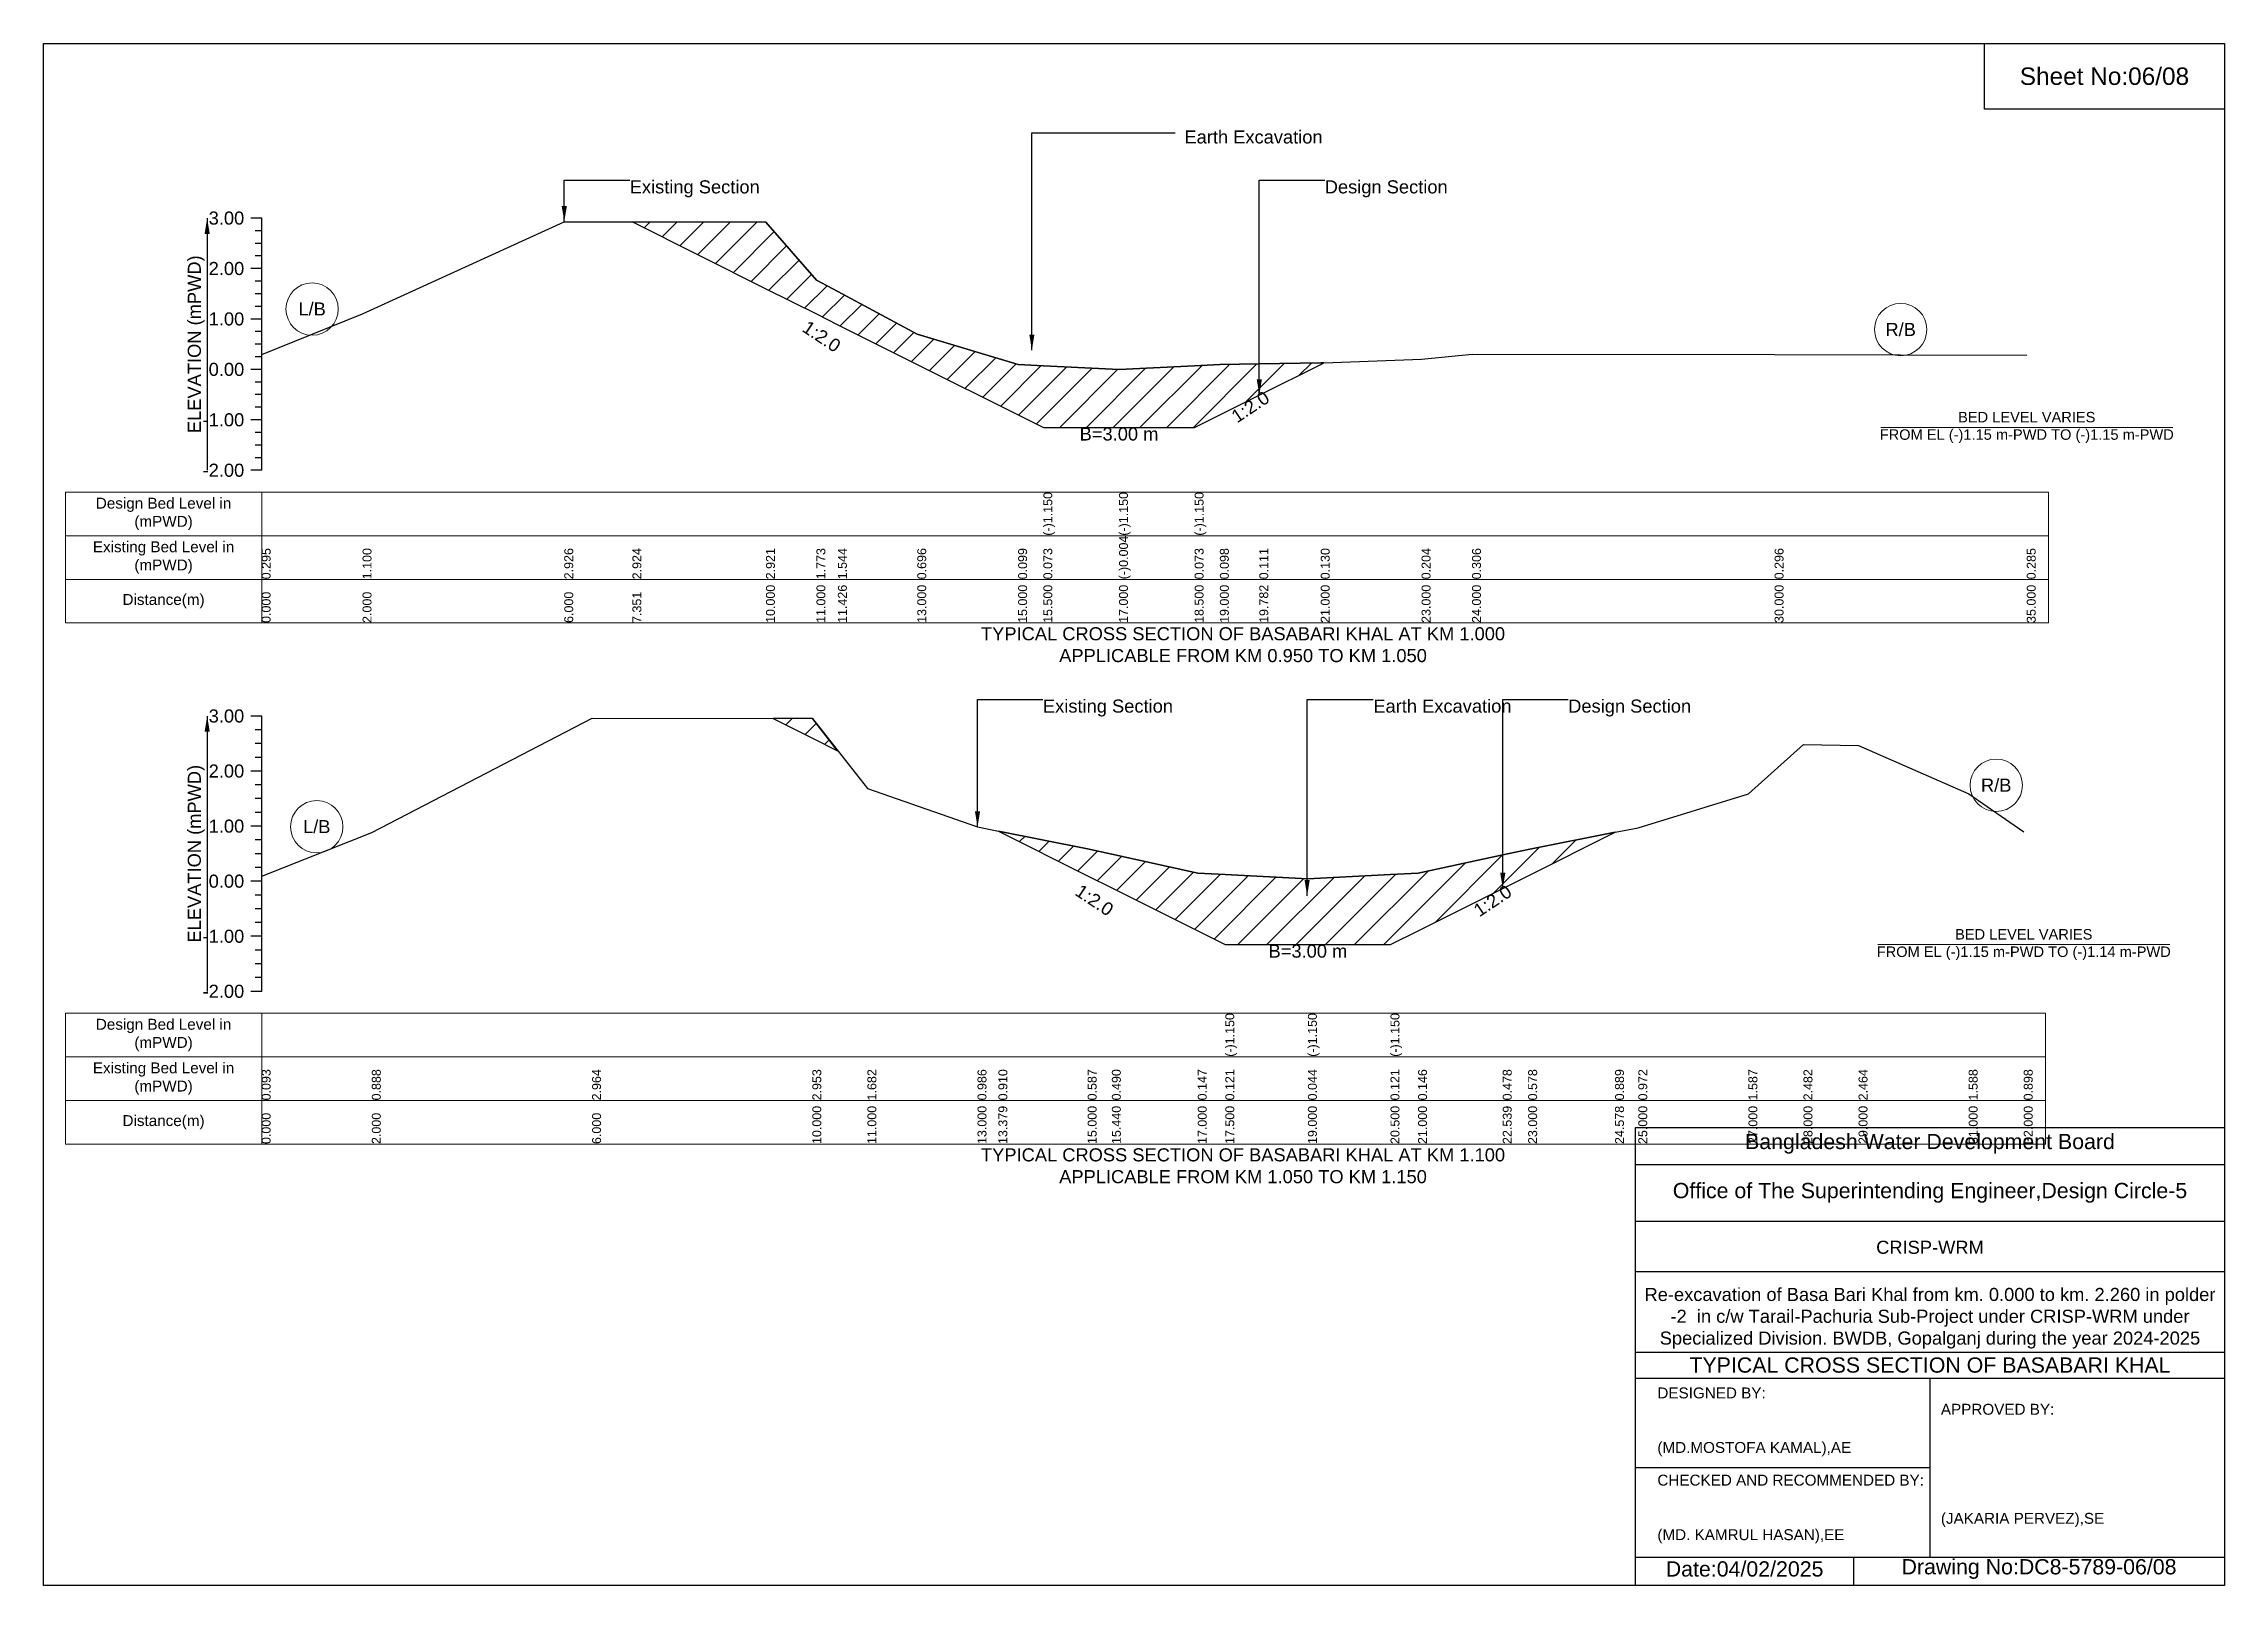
# Model space of a CAD drawing. Header units: inches. Extents: x 91000 to 228000, y -17569 to 0.
# Drawn here: x 180000 to 188000, y -5656 to 0 of the extents above; entities that cross this region are included whole.
import ezdxf

# ---------------------------------------------------------------- set-up
doc = ezdxf.new("R2010")
doc.units = ezdxf.units.IN
doc.header["$LTSCALE"] = 7
doc.header["$MEASUREMENT"] = 0
for name, color, linetype, lineweight in [('Cross section Data Border', 7, 'Continuous', 9), ('Cross Section Labels', 7, 'Continuous', 9), ('Existing_Bed_Level for Xsection', 7, 'Continuous', 25)]:
    doc.layers.add(name, color=color, linetype=linetype, lineweight=lineweight)
doc.styles.get("Standard").update_dxf_attribs({"font": 'arial.ttf'})
doc.dimstyles.get("Standard").update_dxf_attribs({"dimtxt": 0.18, "dimasz": 0.18, "dimexe": 0.18, "dimexo": 0.0625, "dimgap": 0.09, "dimtad": 0, "dimtih": 1, "dimtoh": 1, "dimdec": 4, "dimzin": 0, "dimdsep": 46, "dimtxsty": 'Standard', "dimcen": 0.09, "dimadec": 0, "dimazin": 0, "dimtfac": 1, "dimtdec": 4, "dimtofl": 0, "dimtmove": 0, "dimatfit": 3, "dimfxl": 1, "dimtolj": 1, "dimtzin": 0, "dimarcsym": 0})

msp = doc.modelspace()

# ---------------------------------------------------------------- texts
at = {"attachment_point": 5}
for s, insert, char_height in [('Sheet No:06/08', (187560, -120), 64), ('Bangladesh Water Development Board', (186920, -4036), 56), ('Office of The Superintending Engineer,Design Circle-5', (186920, -4216), 56)]:
    msp.add_mtext(s, dxfattribs=dict(at, insert=insert, char_height=char_height))
for s, insert, char_height, width, attachment_point in [('CRISP-WRM', (186920, -4416), 48, 2240, 5), ('Re-excavation of Basa Bari Khal from km. 0.000 to km. 2.260 in polder -2  in c/w Tarail-Pachuria Sub-Project under CRISP-WRM under Specialized Division. BWDB, Gopalganj during the year 2024-2025', (186920, -4676), 48, 2160, 5), ('TYPICAL CROSS SECTION OF BASABARI KHAL', (186920, -4848), 56, 2240, 5), ('DESIGNED BY:^J^J^J(MD.MOSTOFA KAMAL),AE', (185920, -5056), 40, 1120, 4), ('APPROVED BY:^J^J^J^J^J^J(JAKARIA PERVEZ),SE', (186960, -5216), 40, 1120, 4), ('CHECKED AND RECOMMENDED BY:^J^J^J(MD. KAMRUL HASAN),EE', (185920, -5376), 40, 1120, 4), ('Date:04/02/2025', (186240, -5596), 56, 1120, 5), ('Drawing No:DC8-5789-06/08', (187320, -5596), 56, 1760, 5)]:
    msp.add_mtext(s, dxfattribs=dict(insert=insert, char_height=char_height, width=width, attachment_point=attachment_point))
at = {"layer": 'Cross section Data Border', "char_height": 40, "width": 640, "attachment_point": 5}
for s, insert in [('Design Bed Level in (mPWD)', (180440, -1725.3)), ('Existing Bed Level in (mPWD)', (180440, -1885.3)), ('Distance(m)', (180440, -2045.3)), ('Design Bed Level in (mPWD)', (180440, -3636.9)), ('Existing Bed Level in (mPWD)', (180440, -3796.9)), ('Distance(m)', (180440, -3956.9))]:
    msp.add_mtext(s, dxfattribs=dict(at, insert=insert))
at = {"layer": 'Cross Section Labels'}
for s, insert, char_height, attachment_point in [('Earth Excavation', (184185, -318.4), 48, 1), ('Existing Section', (182150, -501.5), 48, 1), ('Design Section', (184699.7, -501.5), 48, 1), ('L/B', (180985, -973.7), 48, 5), ('R/B', (186812.5, -1049), 48, 5), ('BED LEVEL VARIES ^JFROM EL (-)1.15 m-PWD TO (-)1.15 m-PWD', (187275, -1408), 38.4, 5), ('B=3.00 m', (183945, -1408), 48, 2), ('TYPICAL CROSS SECTION OF BASABARI KHAL AT KM 1.000^JAPPLICABLE FROM KM 0.950 TO KM 1.050', (184400, -2205.3), 48, 5), ('Existing Section', (183666, -2406.3), 48, 1), ('Earth Excavation', (184878, -2406.3), 48, 1), ('Design Section', (185592.8, -2406.3), 48, 1), ('R/B', (187163, -2720.8), 48, 5), ('L/B', (181002, -2872.8), 48, 5), ('BED LEVEL VARIES ^JFROM EL (-)1.15 m-PWD TO (-)1.14 m-PWD', (187264, -3305.2), 38.4, 5), ('B=3.00 m', (184638, -3305.2), 48, 2), ('TYPICAL CROSS SECTION OF BASABARI KHAL AT KM 1.100^JAPPLICABLE FROM KM 1.050 TO KM 1.150', (184400, -4116.9), 48, 5)]:
    msp.add_mtext(s, dxfattribs=dict(at, insert=insert, char_height=char_height, attachment_point=attachment_point))
at = {"layer": 'Cross Section Labels', "char_height": 48, "attachment_point": 2}
for insert, rotation in [((182867.5, -1054.3), 326.30993), ((184413.5, -1312.5), 33.69007), ((183868.3, -3122.3), 326.30993), ((185302.3, -3124.5), 33.69007)]:
    msp.add_mtext('1:2.0', dxfattribs=dict(at, insert=insert, rotation=rotation))
at = {"layer": 'Existing_Bed_Level for Xsection', "char_height": 48, "attachment_point": 6}
for s, insert in [('3.00', (180736, -640.3)), ('2.00', (180736, -825.3)), ('1.00', (180736, -1010.3)), ('0.00', (180736, -1195.3)), ('-1.00', (180736, -1380.3)), ('-2.00', (180736, -1565.3)), ('3.00', (180736, -2466.9)), ('2.00', (180736, -2668.9)), ('1.00', (180736, -2870.9)), ('0.00', (180736, -3072.9)), ('-1.00', (180736, -3274.9)), ('-2.00', (180736, -3476.9))]:
    msp.add_mtext(s, dxfattribs=dict(at, insert=insert))
at = {"layer": 'Existing_Bed_Level for Xsection', "rotation": 90}
for s, insert, char_height, attachment_point in [('ELEVATION (mPWD)', (180560, -1102.8), 48, 5), ('(-)1.150', (183667.5, -1805.3), 32.8, 1), ('(-)1.150', (183945, -1805.3), 32.8, 1), ('(-)1.150', (184222.5, -1805.3), 32.8, 1), ('(-)0.004', (183945, -1965.3), 32.8, 1), ('0.295', (180800, -1965.3), 32.8, 1), ('1.100', (181170, -1965.3), 32.8, 1), ('2.926', (181910, -1965.3), 32.8, 1), ('2.924', (182160, -1965.3), 32.8, 1), ('2.921', (182650, -1965.3), 32.8, 1), ('1.773', (182835, -1965.3), 32.8, 1), ('1.544', (182913.8, -1965.3), 32.8, 1), ('0.696', (183205, -1965.3), 32.8, 1), ('0.099', (183575, -1965.3), 32.8, 1), ('0.073', (183667.5, -1965.3), 32.8, 1), ('0.073', (184222.5, -1965.3), 32.8, 1), ('0.098', (184315, -1965.3), 32.8, 1), ('0.111', (184459.7, -1965.3), 32.8, 1), ('0.130', (184685, -1965.3), 32.8, 1), ('0.204', (185055, -1965.3), 32.8, 1), ('0.306', (185240, -1965.3), 32.8, 1), ('0.296', (186350, -1965.3), 32.8, 1), ('0.285', (187275, -1965.3), 32.8, 1), ('10.000', (182650, -2125.3), 32.8, 1), ('11.000', (182835, -2125.3), 32.8, 1), ('11.426', (182913.8, -2125.3), 32.8, 1), ('13.000', (183205, -2125.3), 32.8, 1), ('15.000', (183575, -2125.3), 32.8, 1), ('15.500', (183667.5, -2125.3), 32.8, 1), ('17.000', (183945, -2125.3), 32.8, 1), ('18.500', (184222.5, -2125.3), 32.8, 1), ('19.000', (184315, -2125.3), 32.8, 1), ('19.782', (184459.7, -2125.3), 32.8, 1), ('21.000', (184685, -2125.3), 32.8, 1), ('23.000', (185055, -2125.3), 32.8, 1), ('24.000', (185240, -2125.3), 32.8, 1), ('30.000', (186350, -2125.3), 32.8, 1), ('35.000', (187275, -2125.3), 32.8, 1), ('0.000', (180800, -2125.3), 32.8, 1), ('2.000', (181170, -2125.3), 32.8, 1), ('6.000', (181910, -2125.3), 32.8, 1), ('7.351', (182160, -2125.3), 32.8, 1), ('ELEVATION (mPWD)', (180560, -2971.9), 48, 5), ('(-)1.150', (184335, -3716.9), 32.8, 1), ('(-)1.150', (184638, -3716.9), 32.8, 1), ('(-)1.150', (184941, -3716.9), 32.8, 1), ('0.093', (180800, -3876.9), 32.8, 1), ('0.888', (181204, -3876.9), 32.8, 1), ('2.964', (182012, -3876.9), 32.8, 1), ('2.953', (182820, -3876.9), 32.8, 1), ('1.682', (183022, -3876.9), 32.8, 1), ('0.986', (183426, -3876.9), 32.8, 1), ('0.910', (183502.6, -3876.9), 32.8, 1), ('0.587', (183830, -3876.9), 32.8, 1), ('0.490', (183918.8, -3876.9), 32.8, 1), ('0.147', (184234, -3876.9), 32.8, 1), ('0.121', (184335, -3876.9), 32.8, 1), ('0.044', (184638, -3876.9), 32.8, 1), ('0.121', (184941, -3876.9), 32.8, 1), ('0.146', (185042, -3876.9), 32.8, 1), ('0.478', (185352.8, -3876.9), 32.8, 1), ('0.578', (185446, -3876.9), 32.8, 1), ('0.889', (185764.7, -3876.9), 32.8, 1), ('0.972', (185850, -3876.9), 32.8, 1), ('1.587', (186254, -3876.9), 32.8, 1), ('2.482', (186456, -3876.9), 32.8, 1), ('2.464', (186658, -3876.9), 32.8, 1), ('1.588', (187062, -3876.9), 32.8, 1), ('0.898', (187264, -3876.9), 32.8, 1), ('10.000', (182820, -4036.9), 32.8, 1), ('11.000', (183022, -4036.9), 32.8, 1), ('13.000', (183426, -4036.9), 32.8, 1), ('13.379', (183502.6, -4036.9), 32.8, 1), ('15.000', (183830, -4036.9), 32.8, 1), ('15.440', (183918.8, -4036.9), 32.8, 1), ('17.000', (184234, -4036.9), 32.8, 1), ('17.500', (184335, -4036.9), 32.8, 1), ('19.000', (184638, -4036.9), 32.8, 1), ('20.500', (184941, -4036.9), 32.8, 1), ('21.000', (185042, -4036.9), 32.8, 1), ('22.539', (185352.8, -4036.9), 32.8, 1), ('23.000', (185446, -4036.9), 32.8, 1), ('24.578', (185764.7, -4036.9), 32.8, 1), ('25.000', (185850, -4036.9), 32.8, 1), ('27.000', (186254, -4036.9), 32.8, 1), ('28.000', (186456, -4036.9), 32.8, 1), ('29.000', (186658, -4036.9), 32.8, 1), ('31.000', (187062, -4036.9), 32.8, 1), ('32.000', (187264, -4036.9), 32.8, 1), ('0.000', (180800, -4036.9), 32.8, 1), ('2.000', (181204, -4036.9), 32.8, 1), ('6.000', (182012, -4036.9), 32.8, 1)]:
    msp.add_mtext(s, dxfattribs=dict(at, insert=insert, char_height=char_height, attachment_point=attachment_point))

# ---------------------------------------------------------------- hatches: boundary and pattern name
at = {"layer": 'Existing_Bed_Level for Xsection'}
h = msp.add_hatch(dxfattribs=at)
h.set_pattern_fill('ANSI31', color=256, scale=555, style=0)
h.paths.add_polyline_path([(182160, -654.3), (182650, -899.3), (182835, -991.8), (182913.8, -1031.1), (183205, -1176.8), (183575, -1361.8), (183667.5, -1408), (183945, -1408), (184222.5, -1408), (184315, -1361.8), (184459.7, -1289.4), (184685, -1176.8), (184697, -1170.8), (184685, -1171.2), (184459.7, -1174.8), (184315, -1177.1), (184222.5, -1181.8), (183945, -1196), (183667.5, -1181.7), (183575, -1176.9), (183205, -1066.5), (182913.8, -909.7), (182835, -867.3), (182650, -654.9)])
h = msp.add_hatch(dxfattribs=at)
h.set_pattern_fill('ANSI31', color=256, scale=606, style=0)
h.paths.add_polyline_path([(182676.6, -2476), (182820, -2547.7), (182912.5, -2593.9), (182820, -2476.4)])
h = msp.add_hatch(dxfattribs=at)
h.set_pattern_fill('ANSI31', color=256, scale=606, style=0)
h.paths.add_polyline_path([(183502.6, -2889), (183830, -3052.7), (183918.8, -3097.1), (184234, -3254.7), (184335, -3305.2), (184638, -3305.2), (184941, -3305.2), (185042, -3254.7), (185352.8, -3099.3), (185446, -3052.7), (185764.7, -2893.4), (185446, -2956.1), (185352.8, -2976.3), (185042, -3043.4), (184941, -3048.5), (184638, -3064), (184335, -3048.4), (184234, -3043.2), (183918.8, -2973.9), (183830, -2954.3)])

# ---------------------------------------------------------------- linework, layer by layer
for points in [[(180000, 0), (188000, 0), (188000, -5656), (180000, -5656)], [(187120, 0), (188000, 0), (188000, -240), (187120, -240)]]:
    msp.add_lwpolyline(points, close=True)
for points in [[(185840, -5656), (185840, -3976), (188000, -3976)], [(185840, -4112), (188000, -4112)], [(185840, -4320), (188000, -4320)], [(185840, -4504), (188000, -4504)], [(185840, -4800), (188000, -4800)], [(185840, -4896), (188000, -4896)], [(186920, -4896), (186920, -5552)], [(185840, -5224), (186920, -5224)], [(185840, -5552), (188000, -5552)], [(186640, -5552), (186640, -5656)]]:
    msp.add_lwpolyline(points)
at = {"layer": 'Cross section Data Border'}
for points in [[(180080, -1645.3), (187355, -1645.3), (187355, -2125.3), (180080, -2125.3)], [(180080, -3556.9), (187344, -3556.9), (187344, -4036.9), (180080, -4036.9)]]:
    msp.add_lwpolyline(points, close=True, dxfattribs=at)
for points in [[(180800, -1645.3), (180800, -2125.3)], [(180080, -1805.3), (187355, -1805.3)], [(180080, -1965.3), (187355, -1965.3)], [(180800, -3556.9), (180800, -4036.9)], [(180080, -3716.9), (187344, -3716.9)], [(180080, -3876.9), (187344, -3876.9)]]:
    msp.add_lwpolyline(points, dxfattribs=at)
at = {"layer": 'Cross Section Labels'}
for points in [[(186739.2, -1408), (187810.8, -1408)], [(186728.2, -3305.2), (187799.8, -3305.2)]]:
    msp.add_lwpolyline(points, dxfattribs=at)
for centre in [(180985, -973.7), (186812.5, -1049), (187163, -2720.8), (181002, -2872.8)]:
    msp.add_circle(centre, 96, dxfattribs=at)
at = {"layer": 'Existing_Bed_Level for Xsection'}
for points in [[(180800, -640.3), (180760, -640.3)], [(180800, -686.5), (180776, -686.5)], [(180800, -1565.3), (180800, -1380.3), (180800, -1195.3), (180800, -1010.3), (180800, -825.3), (180800, -640.3)], [(180800, -1140.7), (181170, -991.8), (181910, -653.9), (182160, -654.3), (182650, -654.9), (182835, -867.3), (182913.8, -909.7), (183205, -1066.5), (183575, -1176.9), (183667.5, -1181.7), (183667.5, -1181.7), (183945, -1196), (183945, -1196), (184222.5, -1181.8), (184222.5, -1181.8), (184315, -1177.1), (184459.7, -1174.8), (184685, -1171.2), (184697, -1170.8), (185055, -1157.5), (185240, -1138.7), (186350, -1140.5), (187275, -1142.5)], [(180800, -732.8), (180776, -732.8)], [(180800, -779), (180776, -779)], [(180800, -825.3), (180760, -825.3)], [(180800, -871.5), (180776, -871.5)], [(180800, -917.8), (180776, -917.8)], [(180800, -1010.3), (180760, -1010.3)], [(180800, -964), (180776, -964)], [(180800, -1056.5), (180776, -1056.5)], [(180800, -1102.8), (180776, -1102.8)], [(180800, -1195.3), (180760, -1195.3)], [(180800, -1149), (180776, -1149)], [(180800, -1241.5), (180776, -1241.5)], [(180800, -1287.8), (180776, -1287.8)], [(180800, -1334), (180776, -1334)], [(180800, -1380.3), (180760, -1380.3)], [(180800, -1426.5), (180776, -1426.5)], [(180800, -1472.8), (180776, -1472.8)], [(180800, -1519), (180776, -1519)], [(180800, -1565.3), (180760, -1565.3)], [(180800, -2466.9), (180760, -2466.9)], [(180800, -3476.9), (180800, -3274.9), (180800, -3072.9), (180800, -2870.9), (180800, -2668.9), (180800, -2466.9)], [(180800, -3054.1), (181204, -2893.5), (182012, -2474.2), (182820, -2476.4), (183022, -2733.1), (183426, -2873.7), (183502.6, -2889), (183830, -2954.3), (183918.8, -2973.9), (184234, -3043.2), (184335, -3048.4), (184335, -3048.4), (184638, -3064), (184638, -3064), (184941, -3048.5), (184941, -3048.5), (185042, -3043.4), (185352.8, -2976.3), (185446, -2956.1), (185764.7, -2893.4), (185850, -2876.5), (186254, -2752.3), (186456, -2571.5), (186658, -2575.2), (187062, -2752.1), (187264, -2891.5)], [(180800, -2517.4), (180776, -2517.4)], [(180800, -2567.9), (180776, -2567.9)], [(180800, -2618.4), (180776, -2618.4)], [(180800, -2668.9), (180760, -2668.9)], [(180800, -2719.4), (180776, -2719.4)], [(180800, -2769.9), (180776, -2769.9)], [(180800, -2870.9), (180760, -2870.9)], [(180800, -2820.4), (180776, -2820.4)], [(180800, -2921.4), (180776, -2921.4)], [(180800, -2971.9), (180776, -2971.9)], [(180800, -3022.4), (180776, -3022.4)], [(180800, -3072.9), (180760, -3072.9)], [(180800, -3123.4), (180776, -3123.4)], [(180800, -3173.9), (180776, -3173.9)], [(180800, -3274.9), (180760, -3274.9)], [(180800, -3224.4), (180776, -3224.4)], [(180800, -3325.4), (180776, -3325.4)], [(180800, -3375.9), (180776, -3375.9)], [(180800, -3426.4), (180776, -3426.4)], [(180800, -3476.9), (180760, -3476.9)]]:
    msp.add_lwpolyline(points, dxfattribs=at)
for points in [[(182160, -654.3), (182160, -654.3), (182650, -899.3), (182835, -991.8), (182913.8, -1031.1), (183205, -1176.8), (183575, -1361.8), (183667.5, -1408), (183667.5, -1408), (183945, -1408), (183945, -1408), (184222.5, -1408), (184222.5, -1408), (184315, -1361.8), (184459.7, -1289.4), (184685, -1176.8), (184697, -1170.8), (184685, -1171.2), (184459.7, -1174.8), (184315, -1177.1), (184222.5, -1181.8), (184222.5, -1181.8), (183945, -1196), (183945, -1196), (183667.5, -1181.7), (183667.5, -1181.7), (183575, -1176.9), (183205, -1066.5), (182913.8, -909.7), (182835, -867.3), (182650, -654.9), (182160, -654.3)], [(182676.6, -2476), (182820, -2547.7), (182912.5, -2593.9), (182820, -2476.4)], [(183502.6, -2889), (183502.6, -2889), (183830, -3052.7), (183918.8, -3097.1), (184234, -3254.7), (184335, -3305.2), (184335, -3305.2), (184638, -3305.2), (184638, -3305.2), (184941, -3305.2), (184941, -3305.2), (185042, -3254.7), (185352.8, -3099.3), (185446, -3052.7), (185764.7, -2893.4), (185446, -2956.1), (185352.8, -2976.3), (185042, -3043.4), (184941, -3048.5), (184941, -3048.5), (184638, -3064), (184638, -3064), (184335, -3048.4), (184335, -3048.4), (184234, -3043.2), (183918.8, -2973.9), (183830, -2954.3), (183502.6, -2889)]]:
    msp.add_lwpolyline(points, close=True, dxfattribs=at)

msp.set_redraw_order([(e.dxf.handle, doc.entitydb.next_handle()) for e in msp.query("TEXT MTEXT ATTDEF DIMENSION ARC_DIMENSION")])  # texts and dimensions are drawn at this point

# ---------------------------------------------------------------- leaders
at = {"layer": 'Cross Section Labels', "annotation_type": 0, "has_hookline": 1, "hookline_direction": 0}
for points, text_width in [([(183625.4, -1124.9), (183625.4, -327.6), (184150.8, -327.6)], 497), ([(181910, -653.9), (181910, -501.5), (182149.9, -501.5)], 467.2), ([(184459.7, -1289.4), (184459.7, -501.5), (184699.7, -501.5)], 441.2), ([(183426, -2873.7), (183426, -2406.3), (183665.9, -2406.3)], 467.2), ([(184635.2, -3125.8), (184635.2, -2406.3), (184877.9, -2406.3)], 497), ([(185352.8, -3099.3), (185352.8, -2406.3), (185592.7, -2406.3)], 441.2)]:
    msp.add_leader(points, dimstyle='Standard', override={"dimasz": 57.6}, dxfattribs=dict(at, text_width=text_width))
at = {"layer": 'Existing_Bed_Level for Xsection'}
for points in [[(180600, -640.3), (180600, -1565.3)], [(180600, -2466.9), (180600, -3476.9)]]:
    msp.add_leader(points, dimstyle='Standard', override={"dimasz": 57.6}, dxfattribs=at)

doc.saveas('drawing.dxf')
